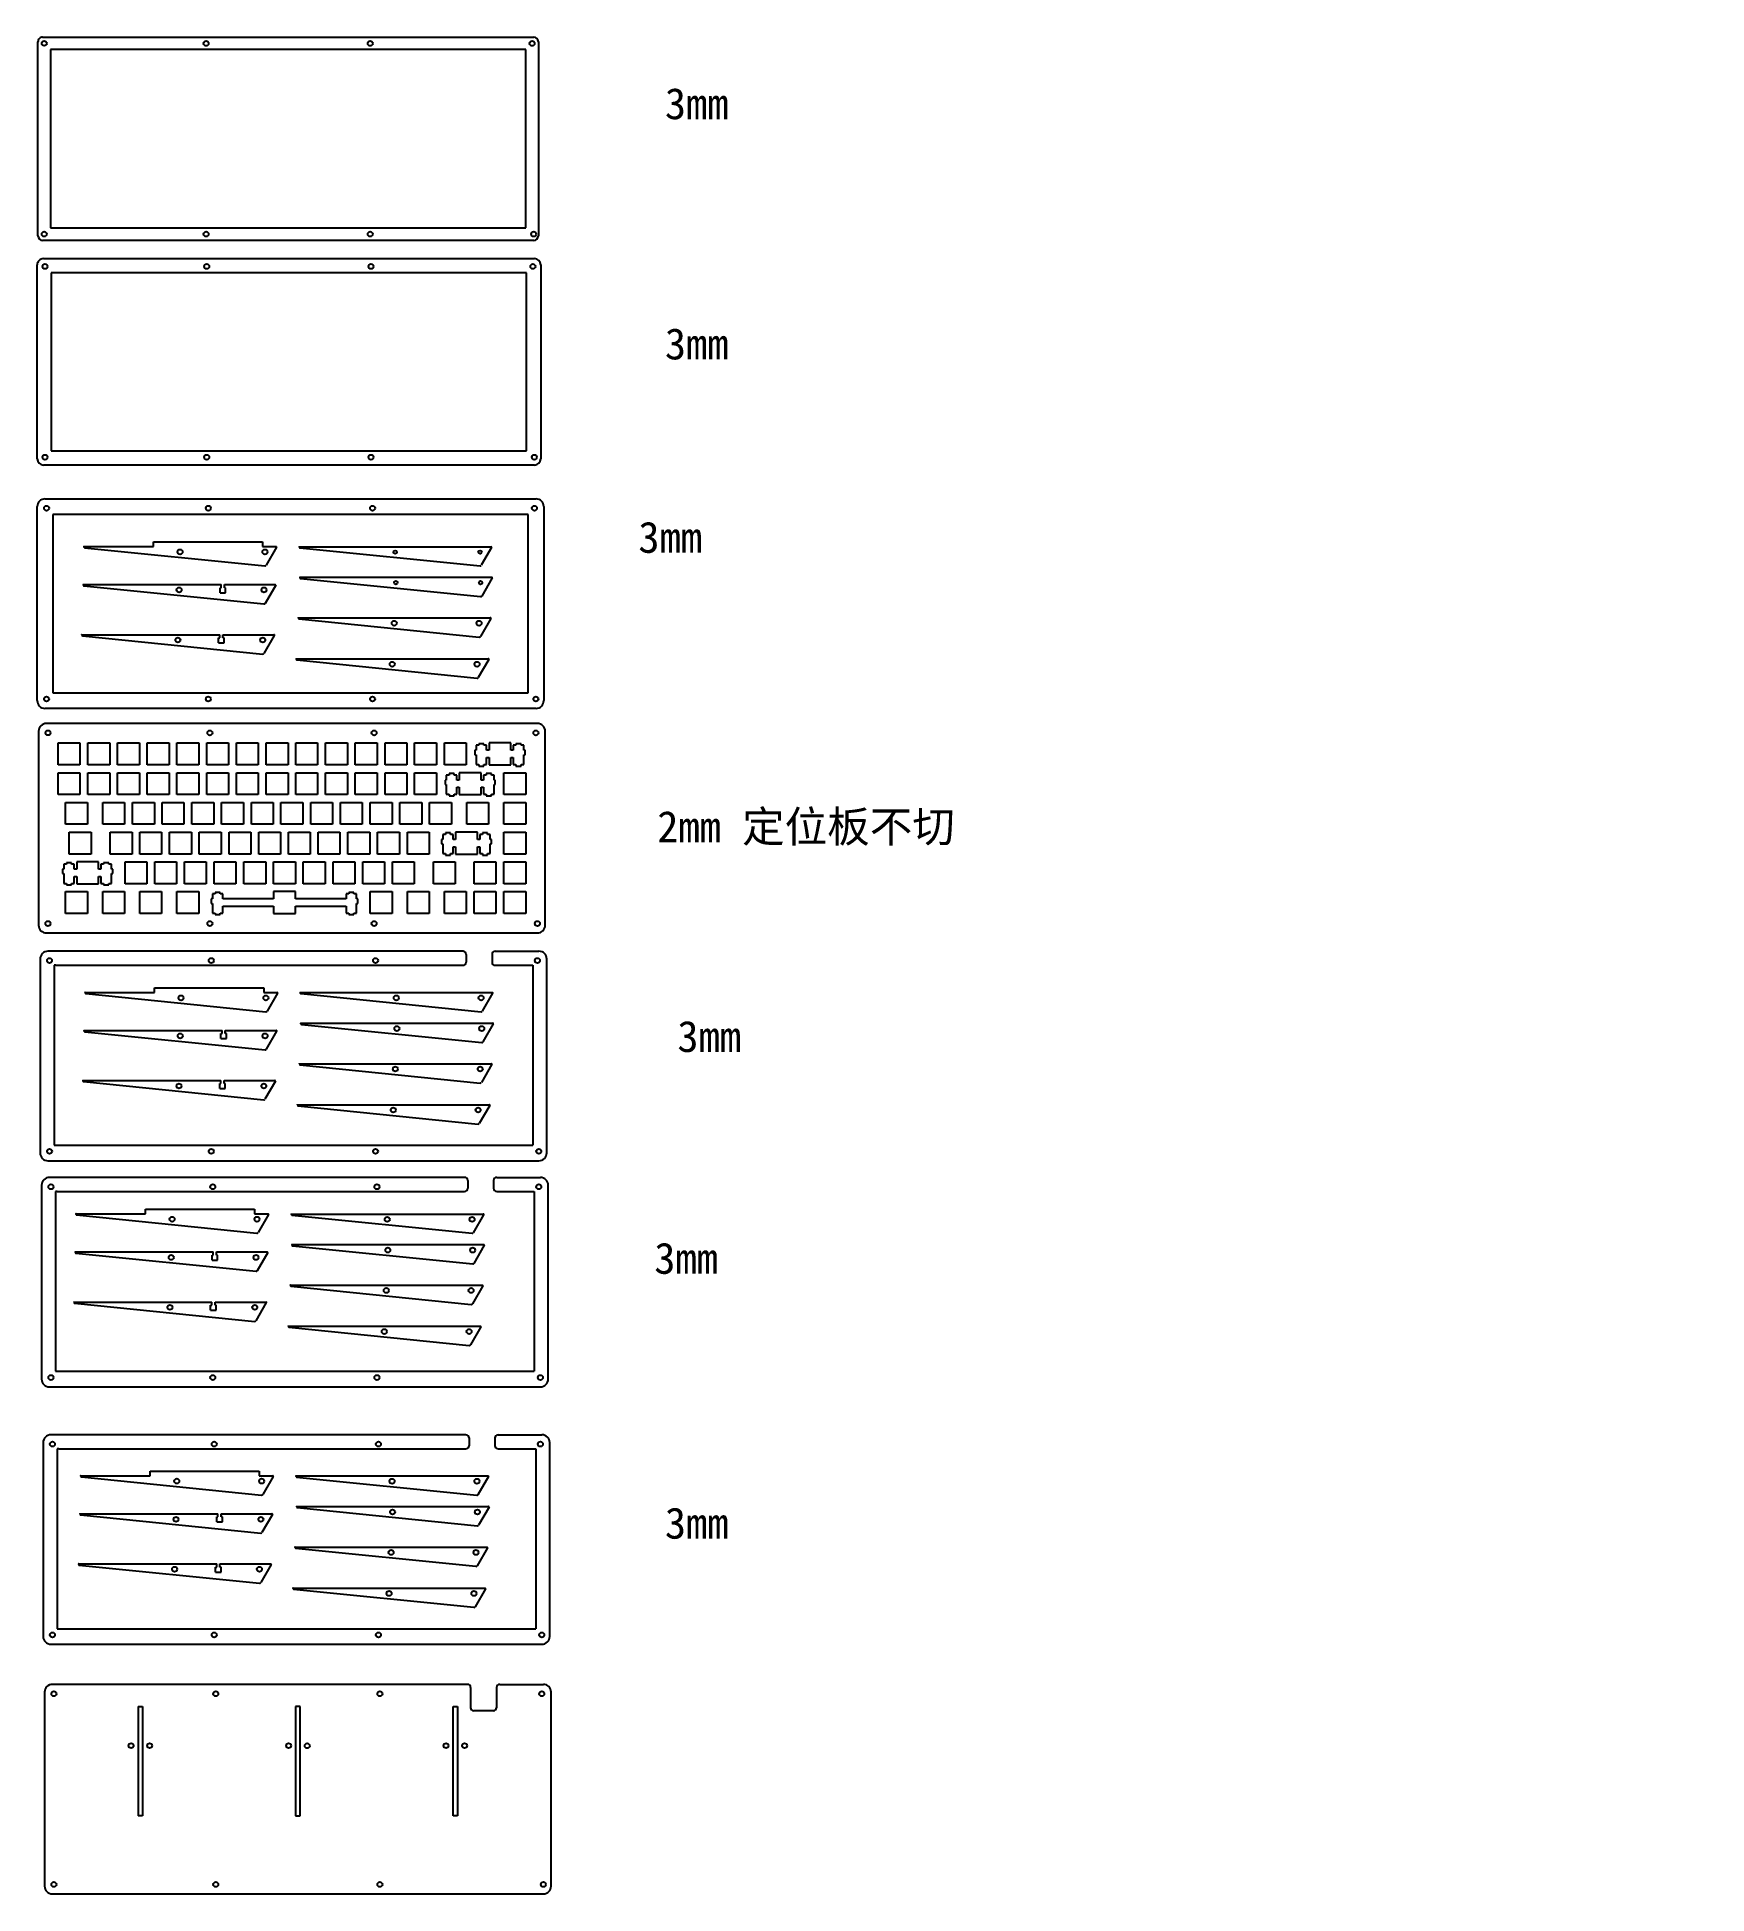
# Model space of a CAD drawing. Extents: x -401 to 1070, y -422 to 1263.
# Drawn here: x 0 to 1070, y 73 to 1263 of the extents above; entities that cross this region are included whole.
import ezdxf

# ---------------------------------------------------------------- set-up
doc = ezdxf.new("R2010")
doc.units = 0
doc.header["$MEASUREMENT"] = 0

msp = doc.modelspace()

# ---------------------------------------------------------------- texts
at = {"linetype": 'Continuous', "char_height": 20, "attachment_point": 1}
for s, insert in [('{\\fSimSun|b0|i0|c134|p2;3mm}', (402, 1230.4)), ('{\\fSimSun|b0|i0|c134|p2;3mm}', (402, 1076.4)), ('{\\fSimSun|b0|i0|c134|p2;3mm}', (385, 952.4)), ('{\\fSimSun|b0|i0|c134|p2;2mm 定位板不切}', (397.1, 766.9)), ('{\\fSimSun|b0|i0|c134|p2;3mm}', (410, 632.4)), ('{\\fSimSun|b0|i0|c134|p2;3mm}', (395.2, 490.2)), ('{\\fSimSun|b0|i0|c134|p2;3mm}', (402, 320.4))]:
    msp.add_mtext_dynamic_manual_height_columns(s, width=367.954, gutter_width=260, heights=[17.2], dxfattribs=dict(at, insert=insert))

# ---------------------------------------------------------------- linework, layer by layer
at = {"color": 0}
for p, q in [((3.1, 1263), (317.9, 1263)), ((0.1, 1135.7), (0.1, 1260)), ((8.1, 1255), (8.1, 1197.8)), ((312.9, 1255), (8.1, 1255)), ((312.9, 1140.7), (312.9, 1255)), ((320.9, 1260), (320.9, 1135.7)), ((8.1, 1197.8), (8.1, 1197.8)), ((8.1, 1197.8), (8.1, 1159.7)), ((8.1, 1159.7), (8.1, 1159.7)), ((8.1, 1159.7), (8.1, 1140.7)), ((317.9, 1132.7), (3.1, 1132.7)), ((8.1, 1140.7), (312.9, 1140.7)), ((8.6, 1112), (8.6, 1054.8)), ((313.4, 1112), (8.6, 1112)), ((313.4, 997.7), (313.4, 1112)), ((8.6, 1054.8), (8.6, 1054.8)), ((8.6, 1054.8), (8.6, 1016.7)), ((8.6, 1016.7), (8.6, 1016.7)), ((8.6, 1016.7), (8.6, 997.7)), ((8.6, 997.7), (313.4, 997.7)), ((9.6, 957), (9.6, 899.8)), ((314.4, 957), (9.6, 957)), ((314.4, 842.7), (314.4, 957)), ((9.6, 899.8), (9.6, 899.8)), ((9.6, 899.8), (9.6, 861.7)), ((9.6, 861.7), (9.6, 861.7)), ((9.6, 861.7), (9.6, 842.7)), ((9.6, 842.7), (314.4, 842.7)), ((13, 810.5), (27, 810.5)), ((13, 796.5), (13, 810.5)), ((27, 810.5), (27, 796.5)), ((32.1, 810.5), (46.1, 810.5)), ((32.1, 796.5), (32.1, 810.5)), ((46.1, 810.5), (46.1, 796.5)), ((51.1, 810.5), (65.1, 810.5)), ((51.1, 796.5), (51.1, 810.5)), ((65.1, 810.5), (65.1, 796.5)), ((70.2, 810.5), (84.2, 810.5)), ((70.2, 796.5), (70.2, 810.5)), ((84.2, 810.5), (84.2, 796.5)), ((89.2, 810.5), (103.2, 810.5)), ((89.2, 796.5), (89.2, 810.5)), ((103.2, 810.5), (103.2, 796.5)), ((108.3, 810.5), (122.3, 810.5)), ((108.3, 796.5), (108.3, 810.5)), ((122.3, 810.5), (122.3, 796.5)), ((127.3, 810.5), (141.3, 810.5)), ((127.3, 796.5), (127.3, 810.5)), ((141.3, 810.5), (141.3, 796.5)), ((146.4, 810.5), (160.4, 810.5)), ((146.4, 796.5), (146.4, 810.5)), ((160.4, 810.5), (160.4, 796.5)), ((165.4, 810.5), (179.4, 810.5)), ((165.4, 796.5), (165.4, 810.5)), ((179.4, 810.5), (179.4, 796.5)), ((184.5, 810.5), (198.5, 810.5)), ((184.5, 796.5), (184.5, 810.5)), ((198.5, 810.5), (198.5, 796.5)), ((203.5, 810.5), (217.5, 810.5)), ((203.5, 796.5), (203.5, 810.5)), ((217.5, 810.5), (217.5, 796.5)), ((222.6, 810.5), (236.6, 810.5)), ((222.6, 796.5), (222.6, 810.5)), ((236.6, 810.5), (236.6, 796.5)), ((241.6, 810.5), (255.6, 810.5)), ((241.6, 796.5), (241.6, 810.5)), ((255.6, 810.5), (255.6, 796.5)), ((260.7, 810.5), (274.7, 810.5)), ((260.7, 796.5), (260.7, 810.5)), ((274.7, 810.5), (274.7, 796.5)), ((286, 809.9), (282.7, 809.9)), ((282.7, 809.9), (282.7, 809)), ((286, 809), (286, 809.9)), ((289.3, 810.5), (289.3, 805.8)), ((303.3, 810.5), (289.3, 810.5)), ((303.3, 805.8), (303.3, 810.5)), ((309.8, 809.9), (306.5, 809.9)), ((306.5, 809.9), (306.5, 809)), ((309.8, 809), (309.8, 809.9)), ((281, 805.8), (280.2, 805.8)), ((280.2, 805.8), (280.2, 803)), ((280.2, 803), (281, 803)), ((282.7, 809), (281, 809)), ((281, 809), (281, 805.8)), ((281, 803), (281, 796.7)), ((287.7, 809), (286, 809)), ((287.7, 805.8), (287.7, 809)), ((289.3, 805.8), (287.7, 805.8)), ((287.7, 796.7), (287.7, 801.2)), ((287.7, 801.2), (289.3, 801.2)), ((289.3, 801.2), (289.3, 796.5)), ((304.8, 805.8), (303.3, 805.8)), ((303.3, 796.5), (303.3, 801.2)), ((303.3, 801.2), (304.8, 801.2)), ((306.5, 809), (304.8, 809)), ((304.8, 809), (304.8, 805.8)), ((304.8, 801.2), (304.8, 796.7)), ((311.5, 809), (309.8, 809)), ((311.5, 805.8), (311.5, 809)), ((312.4, 805.8), (311.5, 805.8)), ((311.5, 796.7), (311.5, 803)), ((311.5, 803), (312.4, 803)), ((312.4, 803), (312.4, 805.8)), ((27, 796.5), (13, 796.5)), ((13, 791.4), (27, 791.4)), ((13, 777.4), (13, 791.4)), ((27, 791.4), (27, 777.4)), ((46.1, 796.5), (32.1, 796.5)), ((32.1, 791.4), (46.1, 791.4)), ((32.1, 777.4), (32.1, 791.4)), ((46.1, 791.4), (46.1, 777.4)), ((65.1, 796.5), (51.1, 796.5)), ((51.1, 791.4), (65.1, 791.4)), ((51.1, 777.4), (51.1, 791.4)), ((65.1, 791.4), (65.1, 777.4)), ((84.2, 796.5), (70.2, 796.5)), ((70.2, 791.4), (84.2, 791.4)), ((70.2, 777.4), (70.2, 791.4)), ((84.2, 791.4), (84.2, 777.4)), ((103.2, 796.5), (89.2, 796.5)), ((89.2, 791.4), (103.2, 791.4)), ((89.2, 777.4), (89.2, 791.4)), ((103.2, 791.4), (103.2, 777.4)), ((122.3, 796.5), (108.3, 796.5)), ((108.3, 791.4), (122.3, 791.4)), ((108.3, 777.4), (108.3, 791.4)), ((122.3, 791.4), (122.3, 777.4)), ((141.3, 796.5), (127.3, 796.5)), ((127.3, 791.4), (141.3, 791.4)), ((127.3, 777.4), (127.3, 791.4)), ((141.3, 791.4), (141.3, 777.4)), ((160.4, 796.5), (146.4, 796.5)), ((146.4, 791.4), (160.4, 791.4)), ((146.4, 777.4), (146.4, 791.4)), ((160.4, 791.4), (160.4, 777.4)), ((179.4, 796.5), (165.4, 796.5)), ((165.4, 791.4), (179.4, 791.4)), ((165.4, 777.4), (165.4, 791.4)), ((179.4, 791.4), (179.4, 777.4)), ((198.5, 796.5), (184.5, 796.5)), ((184.5, 791.4), (198.5, 791.4)), ((184.5, 777.4), (184.5, 791.4)), ((198.5, 791.4), (198.5, 777.4)), ((217.5, 796.5), (203.5, 796.5)), ((203.5, 791.4), (217.5, 791.4)), ((203.5, 777.4), (203.5, 791.4)), ((217.5, 791.4), (217.5, 777.4)), ((236.6, 796.5), (222.6, 796.5)), ((222.6, 791.4), (236.6, 791.4)), ((222.6, 777.4), (222.6, 791.4)), ((236.6, 791.4), (236.6, 777.4)), ((255.6, 796.5), (241.6, 796.5)), ((241.6, 791.4), (255.6, 791.4)), ((241.6, 777.4), (241.6, 791.4)), ((255.6, 791.4), (255.6, 777.4)), ((274.7, 796.5), (260.7, 796.5)), ((261.9, 786.7), (261.1, 786.7)), ((261.1, 786.7), (261.1, 783.9)), ((263.7, 789.9), (261.9, 789.9)), ((261.9, 789.9), (261.9, 786.7)), ((267, 790.9), (263.7, 790.9)), ((263.7, 790.9), (263.7, 789.9)), ((267, 789.9), (267, 790.9)), ((268.7, 789.9), (267, 789.9)), ((268.7, 786.7), (268.7, 789.9)), ((270.2, 786.7), (268.7, 786.7)), ((270.2, 791.4), (270.2, 786.7)), ((284.2, 791.4), (270.2, 791.4)), ((281, 796.7), (282.7, 796.7)), ((282.7, 796.7), (282.7, 795.7)), ((282.7, 795.7), (286, 795.7)), ((284.2, 786.7), (284.2, 791.4)), ((285.7, 786.7), (284.2, 786.7)), ((287.5, 789.9), (285.7, 789.9)), ((285.7, 789.9), (285.7, 786.7)), ((286, 795.7), (286, 796.7)), ((286, 796.7), (287.7, 796.7)), ((290.8, 790.9), (287.5, 790.9)), ((287.5, 790.9), (287.5, 789.9)), ((289.3, 796.5), (303.3, 796.5)), ((290.8, 789.9), (290.8, 790.9)), ((292.5, 789.9), (290.8, 789.9)), ((292.5, 786.7), (292.5, 789.9)), ((293.3, 786.7), (292.5, 786.7)), ((293.3, 783.9), (293.3, 786.7)), ((298.8, 791.4), (312.8, 791.4)), ((298.8, 777.4), (298.8, 791.4)), ((304.8, 796.7), (306.5, 796.7)), ((306.5, 796.7), (306.5, 795.7)), ((306.5, 795.7), (309.8, 795.7)), ((309.8, 795.7), (309.8, 796.7)), ((309.8, 796.7), (311.5, 796.7)), ((312.8, 791.4), (312.8, 777.4)), ((27, 777.4), (13, 777.4)), ((46.1, 777.4), (32.1, 777.4)), ((65.1, 777.4), (51.1, 777.4)), ((84.2, 777.4), (70.2, 777.4)), ((103.2, 777.4), (89.2, 777.4)), ((122.3, 777.4), (108.3, 777.4)), ((141.3, 777.4), (127.3, 777.4)), ((160.4, 777.4), (146.4, 777.4)), ((179.4, 777.4), (165.4, 777.4)), ((198.5, 777.4), (184.5, 777.4)), ((217.5, 777.4), (203.5, 777.4)), ((236.6, 777.4), (222.6, 777.4)), ((255.6, 777.4), (241.6, 777.4)), ((261.1, 783.9), (261.9, 783.9)), ((261.9, 783.9), (261.9, 777.7)), ((261.9, 777.7), (263.7, 777.7)), ((263.7, 777.7), (263.7, 776.7)), ((263.7, 776.7), (267, 776.7)), ((267, 776.7), (267, 777.7)), ((267, 777.7), (268.7, 777.7)), ((268.7, 777.7), (268.7, 782.1)), ((268.7, 782.1), (270.2, 782.1)), ((270.2, 782.1), (270.2, 777.4)), ((270.2, 777.4), (284.2, 777.4)), ((284.2, 777.4), (284.2, 782.1)), ((284.2, 782.1), (285.7, 782.1)), ((285.7, 782.1), (285.7, 777.7)), ((285.7, 777.7), (287.5, 777.7)), ((287.5, 777.7), (287.5, 776.7)), ((287.5, 776.7), (290.8, 776.7)), ((290.8, 776.7), (290.8, 777.7)), ((290.8, 777.7), (292.5, 777.7)), ((292.5, 777.7), (292.5, 783.9)), ((292.5, 783.9), (293.3, 783.9)), ((312.8, 777.4), (298.8, 777.4)), ((17.8, 772.4), (31.8, 772.4)), ((17.8, 758.4), (17.8, 772.4)), ((31.8, 772.4), (31.8, 758.4)), ((41.6, 772.4), (55.6, 772.4)), ((41.6, 758.4), (41.6, 772.4)), ((55.6, 772.4), (55.6, 758.4)), ((60.7, 772.4), (74.7, 772.4)), ((60.7, 758.4), (60.7, 772.4)), ((74.7, 772.4), (74.7, 758.4)), ((79.7, 772.4), (93.7, 772.4)), ((79.7, 758.4), (79.7, 772.4)), ((93.7, 772.4), (93.7, 758.4)), ((98.8, 772.4), (112.8, 772.4)), ((98.8, 758.4), (98.8, 772.4)), ((112.8, 772.4), (112.8, 758.4)), ((117.8, 772.4), (131.8, 772.4)), ((117.8, 758.4), (117.8, 772.4)), ((131.8, 772.4), (131.8, 758.4)), ((136.9, 772.4), (150.9, 772.4)), ((136.9, 758.4), (136.9, 772.4)), ((150.9, 772.4), (150.9, 758.4)), ((155.9, 772.4), (169.9, 772.4)), ((155.9, 758.4), (155.9, 772.4)), ((169.9, 772.4), (169.9, 758.4)), ((175, 772.4), (189, 772.4)), ((175, 758.4), (175, 772.4)), ((189, 772.4), (189, 758.4)), ((194, 772.4), (208, 772.4)), ((194, 758.4), (194, 772.4)), ((208, 772.4), (208, 758.4)), ((213.1, 772.4), (227.1, 772.4)), ((213.1, 758.4), (213.1, 772.4)), ((227.1, 772.4), (227.1, 758.4)), ((232.1, 772.4), (246.1, 772.4)), ((232.1, 758.4), (232.1, 772.4)), ((246.1, 772.4), (246.1, 758.4)), ((251.2, 772.4), (265.2, 772.4)), ((251.2, 758.4), (251.2, 772.4)), ((265.2, 772.4), (265.2, 758.4)), ((275, 772.4), (289, 772.4)), ((275, 758.4), (275, 772.4)), ((289, 772.4), (289, 758.4)), ((298.8, 772.4), (312.8, 772.4)), ((298.8, 758.4), (298.8, 772.4)), ((312.8, 772.4), (312.8, 758.4)), ((31.8, 758.4), (17.8, 758.4)), ((20.2, 753.3), (34.2, 753.3)), ((20.2, 739.3), (20.2, 753.3)), ((34.2, 753.3), (34.2, 739.3)), ((55.6, 758.4), (41.6, 758.4)), ((46.4, 753.3), (60.4, 753.3)), ((46.4, 739.3), (46.4, 753.3)), ((60.4, 753.3), (60.4, 739.3)), ((74.7, 758.4), (60.7, 758.4)), ((65.4, 753.3), (79.4, 753.3)), ((65.4, 739.3), (65.4, 753.3)), ((79.4, 753.3), (79.4, 739.3)), ((93.7, 758.4), (79.7, 758.4)), ((84.5, 753.3), (98.5, 753.3)), ((84.5, 739.3), (84.5, 753.3)), ((98.5, 753.3), (98.5, 739.3)), ((112.8, 758.4), (98.8, 758.4)), ((103.5, 753.3), (117.5, 753.3)), ((103.5, 739.3), (103.5, 753.3)), ((117.5, 753.3), (117.5, 739.3)), ((131.8, 758.4), (117.8, 758.4)), ((122.6, 753.3), (136.6, 753.3)), ((122.6, 739.3), (122.6, 753.3)), ((136.6, 753.3), (136.6, 739.3)), ((150.9, 758.4), (136.9, 758.4)), ((141.6, 753.3), (155.6, 753.3)), ((141.6, 739.3), (141.6, 753.3)), ((155.6, 753.3), (155.6, 739.3)), ((169.9, 758.4), (155.9, 758.4)), ((160.7, 753.3), (174.7, 753.3)), ((160.7, 739.3), (160.7, 753.3)), ((174.7, 753.3), (174.7, 739.3)), ((189, 758.4), (175, 758.4)), ((179.7, 753.3), (193.7, 753.3)), ((179.7, 739.3), (179.7, 753.3)), ((193.7, 753.3), (193.7, 739.3)), ((208, 758.4), (194, 758.4)), ((198.8, 753.3), (212.8, 753.3)), ((198.8, 739.3), (198.8, 753.3)), ((212.8, 753.3), (212.8, 739.3)), ((227.1, 758.4), (213.1, 758.4)), ((217.8, 753.3), (231.8, 753.3)), ((217.8, 739.3), (217.8, 753.3)), ((231.8, 753.3), (231.8, 739.3)), ((246.1, 758.4), (232.1, 758.4)), ((236.9, 753.3), (250.9, 753.3)), ((236.9, 739.3), (236.9, 753.3)), ((250.9, 753.3), (250.9, 739.3)), ((265.2, 758.4), (251.2, 758.4)), ((261.3, 751.8), (259.6, 751.8)), ((259.6, 751.8), (259.6, 748.6)), ((264.6, 752.8), (261.3, 752.8)), ((261.3, 752.8), (261.3, 751.8)), ((264.6, 751.8), (264.6, 752.8)), ((266.3, 751.8), (264.6, 751.8)), ((266.3, 748.6), (266.3, 751.8)), ((267.8, 753.3), (267.8, 748.6)), ((281.8, 753.3), (267.8, 753.3)), ((289, 758.4), (275, 758.4)), ((281.8, 748.6), (281.8, 753.3)), ((285.1, 751.8), (283.4, 751.8)), ((283.4, 751.8), (283.4, 748.6)), ((288.4, 752.8), (285.1, 752.8)), ((285.1, 752.8), (285.1, 751.8)), ((288.4, 751.8), (288.4, 752.8)), ((290.1, 751.8), (288.4, 751.8)), ((290.1, 748.6), (290.1, 751.8)), ((312.8, 758.4), (298.8, 758.4)), ((298.8, 753.3), (312.8, 753.3)), ((298.8, 739.3), (298.8, 753.3)), ((312.8, 753.3), (312.8, 739.3)), ((34.2, 739.3), (20.2, 739.3)), ((60.4, 739.3), (46.4, 739.3)), ((79.4, 739.3), (65.4, 739.3)), ((98.5, 739.3), (84.5, 739.3)), ((117.5, 739.3), (103.5, 739.3)), ((136.6, 739.3), (122.6, 739.3)), ((155.6, 739.3), (141.6, 739.3)), ((174.7, 739.3), (160.7, 739.3)), ((193.7, 739.3), (179.7, 739.3)), ((212.8, 739.3), (198.8, 739.3)), ((231.8, 739.3), (217.8, 739.3)), ((250.9, 739.3), (236.9, 739.3)), ((259.6, 748.6), (258.7, 748.6)), ((258.7, 748.6), (258.7, 745.8)), ((258.7, 745.8), (259.6, 745.8)), ((259.6, 745.8), (259.6, 739.6)), ((259.6, 739.6), (261.3, 739.6)), ((261.3, 739.6), (261.3, 738.6)), ((261.3, 738.6), (264.6, 738.6)), ((264.6, 738.6), (264.6, 739.6)), ((264.6, 739.6), (266.3, 739.6)), ((267.8, 748.6), (266.3, 748.6)), ((266.3, 739.6), (266.3, 744)), ((266.3, 744), (267.8, 744)), ((267.8, 744), (267.8, 739.3)), ((267.8, 739.3), (281.8, 739.3)), ((283.4, 748.6), (281.8, 748.6)), ((281.8, 739.3), (281.8, 744)), ((281.8, 744), (283.4, 744)), ((283.4, 744), (283.4, 739.6)), ((283.4, 739.6), (285.1, 739.6)), ((285.1, 739.6), (285.1, 738.6)), ((285.1, 738.6), (288.4, 738.6)), ((288.4, 738.6), (288.4, 739.6)), ((288.4, 739.6), (290.1, 739.6)), ((290.9, 748.6), (290.1, 748.6)), ((290.1, 739.6), (290.1, 745.8)), ((290.1, 745.8), (290.9, 745.8)), ((290.9, 745.8), (290.9, 748.6)), ((312.8, 739.3), (298.8, 739.3)), ((16.7, 729.6), (15.9, 729.6)), ((15.9, 729.6), (15.9, 726.8)), ((15.9, 726.8), (16.7, 726.8)), ((18.4, 732.8), (16.7, 732.8)), ((16.7, 732.8), (16.7, 729.6)), ((16.7, 726.8), (16.7, 720.5)), ((21.7, 733.7), (18.4, 733.7)), ((18.4, 733.7), (18.4, 732.8)), ((21.7, 732.8), (21.7, 733.7)), ((23.4, 732.8), (21.7, 732.8)), ((23.4, 729.6), (23.4, 732.8)), ((25, 729.6), (23.4, 729.6)), ((25, 734.3), (25, 729.6)), ((38.9, 734.3), (25, 734.3)), ((38.9, 729.6), (38.9, 734.3)), ((40.5, 729.6), (38.9, 729.6)), ((42.2, 732.8), (40.5, 732.8)), ((40.5, 732.8), (40.5, 729.6)), ((45.5, 733.7), (42.2, 733.7)), ((42.2, 733.7), (42.2, 732.8)), ((45.5, 732.8), (45.5, 733.7)), ((47.2, 732.8), (45.5, 732.8)), ((47.2, 729.6), (47.2, 732.8)), ((48, 729.6), (47.2, 729.6)), ((47.2, 720.5), (47.2, 726.8)), ((47.2, 726.8), (48, 726.8)), ((48, 726.8), (48, 729.6)), ((55.9, 734.3), (69.9, 734.3)), ((55.9, 720.3), (55.9, 734.3)), ((69.9, 734.3), (69.9, 720.3)), ((75, 734.3), (88.9, 734.3)), ((75, 720.3), (75, 734.3)), ((88.9, 734.3), (88.9, 720.3)), ((94, 734.3), (108, 734.3)), ((94, 720.3), (94, 734.3)), ((108, 734.3), (108, 720.3)), ((113.1, 734.3), (127, 734.3)), ((113.1, 720.3), (113.1, 734.3)), ((127, 734.3), (127, 720.3)), ((132.1, 734.3), (146.1, 734.3)), ((132.1, 720.3), (132.1, 734.3)), ((146.1, 734.3), (146.1, 720.3)), ((151.2, 734.3), (165.1, 734.3)), ((151.2, 720.3), (151.2, 734.3)), ((165.1, 734.3), (165.1, 720.3)), ((170.2, 734.3), (184.2, 734.3)), ((170.2, 720.3), (170.2, 734.3)), ((184.2, 734.3), (184.2, 720.3)), ((189.3, 734.3), (203.2, 734.3)), ((189.3, 720.3), (189.3, 734.3)), ((203.2, 734.3), (203.2, 720.3)), ((208.3, 734.3), (222.3, 734.3)), ((208.3, 720.3), (208.3, 734.3)), ((222.3, 734.3), (222.3, 720.3)), ((227.4, 734.3), (241.3, 734.3)), ((227.4, 720.3), (227.4, 734.3)), ((241.3, 734.3), (241.3, 720.3)), ((253.6, 734.3), (267.5, 734.3)), ((253.6, 720.3), (253.6, 734.3)), ((267.5, 734.3), (267.5, 720.3)), ((279.7, 734.3), (293.7, 734.3)), ((279.7, 720.3), (279.7, 734.3)), ((293.7, 734.3), (293.7, 720.3)), ((298.8, 734.3), (312.8, 734.3)), ((298.8, 720.3), (298.8, 734.3)), ((312.8, 734.3), (312.8, 720.3)), ((16.7, 720.5), (18.4, 720.5)), ((17.8, 715.2), (31.8, 715.2)), ((17.8, 701.2), (17.8, 715.2)), ((18.4, 720.5), (18.4, 719.5)), ((18.4, 719.5), (21.7, 719.5)), ((21.7, 719.5), (21.7, 720.5)), ((21.7, 720.5), (23.4, 720.5)), ((23.4, 720.5), (23.4, 725)), ((23.4, 725), (25, 725)), ((25, 725), (25, 720.3)), ((25, 720.3), (38.9, 720.3)), ((31.8, 715.2), (31.8, 701.2)), ((38.9, 720.3), (38.9, 725)), ((38.9, 725), (40.5, 725)), ((40.5, 725), (40.5, 720.5)), ((40.5, 720.5), (42.2, 720.5)), ((41.6, 715.2), (55.6, 715.2)), ((41.6, 701.2), (41.6, 715.2)), ((42.2, 720.5), (42.2, 719.5)), ((42.2, 719.5), (45.5, 719.5)), ((45.5, 719.5), (45.5, 720.5)), ((45.5, 720.5), (47.2, 720.5)), ((55.6, 715.2), (55.6, 701.2)), ((69.9, 720.3), (55.9, 720.3)), ((65.4, 715.2), (79.4, 715.2)), ((65.4, 701.2), (65.4, 715.2)), ((88.9, 720.3), (75, 720.3)), ((79.4, 715.2), (79.4, 701.2)), ((89.2, 715.2), (103.2, 715.2)), ((89.2, 701.2), (89.2, 715.2)), ((108, 720.3), (94, 720.3)), ((103.2, 715.2), (103.2, 701.2)), ((127, 720.3), (113.1, 720.3)), ((116.9, 714.7), (113.6, 714.7)), ((113.6, 714.7), (113.6, 713.7)), ((116.9, 713.7), (116.9, 714.7)), ((146.1, 720.3), (132.1, 720.3)), ((165.1, 720.3), (151.2, 720.3)), ((151.2, 715.2), (151.2, 710.5)), ((165.1, 715.2), (151.2, 715.2)), ((165.1, 710.5), (165.1, 715.2)), ((184.2, 720.3), (170.2, 720.3)), ((203.2, 720.3), (189.3, 720.3)), ((202.7, 714.7), (199.4, 714.7)), ((199.4, 714.7), (199.4, 713.7)), ((202.7, 713.7), (202.7, 714.7)), ((222.3, 720.3), (208.3, 720.3)), ((213.1, 715.2), (227.1, 715.2)), ((213.1, 701.2), (213.1, 715.2)), ((227.1, 715.2), (227.1, 701.2)), ((241.3, 720.3), (227.4, 720.3)), ((236.9, 715.2), (250.9, 715.2)), ((236.9, 701.2), (236.9, 715.2)), ((250.9, 715.2), (250.9, 701.2)), ((267.5, 720.3), (253.6, 720.3)), ((260.7, 715.2), (274.7, 715.2)), ((260.7, 701.2), (260.7, 715.2)), ((274.7, 715.2), (274.7, 701.2)), ((293.7, 720.3), (279.7, 720.3)), ((279.7, 715.2), (293.7, 715.2)), ((279.7, 701.2), (279.7, 715.2)), ((293.7, 715.2), (293.7, 701.2)), ((312.8, 720.3), (298.8, 720.3)), ((298.8, 715.2), (312.8, 715.2)), ((298.8, 701.2), (298.8, 715.2)), ((312.8, 715.2), (312.8, 701.2)), ((111.9, 710.5), (111.1, 710.5)), ((111.1, 710.5), (111.1, 707.7)), ((111.1, 707.7), (111.9, 707.7)), ((113.6, 713.7), (111.9, 713.7)), ((111.9, 713.7), (111.9, 710.5)), ((111.9, 707.7), (111.9, 701.5)), ((118.7, 713.7), (116.9, 713.7)), ((118.7, 710.5), (118.7, 713.7)), ((151.2, 710.5), (118.7, 710.5)), ((118.7, 701.5), (118.7, 705.9)), ((118.7, 705.9), (151.2, 705.9)), ((151.2, 705.9), (151.2, 701.2)), ((197.6, 710.5), (165.1, 710.5)), ((165.1, 701.2), (165.1, 705.9)), ((165.1, 705.9), (197.6, 705.9)), ((199.4, 713.7), (197.6, 713.7)), ((197.6, 713.7), (197.6, 710.5)), ((197.6, 705.9), (197.6, 701.5)), ((204.4, 713.7), (202.7, 713.7)), ((204.4, 710.5), (204.4, 713.7)), ((205.2, 710.5), (204.4, 710.5)), ((204.4, 701.5), (204.4, 707.7)), ((204.4, 707.7), (205.2, 707.7)), ((205.2, 707.7), (205.2, 710.5)), ((31.8, 701.2), (17.8, 701.2)), ((55.6, 701.2), (41.6, 701.2)), ((79.4, 701.2), (65.4, 701.2)), ((103.2, 701.2), (89.2, 701.2)), ((111.9, 701.5), (113.6, 701.5)), ((113.6, 701.5), (113.6, 700.5)), ((113.6, 700.5), (116.9, 700.5)), ((116.9, 700.5), (116.9, 701.5)), ((116.9, 701.5), (118.7, 701.5)), ((151.2, 701.2), (165.1, 701.2)), ((197.6, 701.5), (199.4, 701.5)), ((199.4, 701.5), (199.4, 700.5)), ((199.4, 700.5), (202.7, 700.5)), ((202.7, 700.5), (202.7, 701.5)), ((202.7, 701.5), (204.4, 701.5)), ((227.1, 701.2), (213.1, 701.2)), ((250.9, 701.2), (236.9, 701.2)), ((274.7, 701.2), (260.7, 701.2)), ((293.7, 701.2), (279.7, 701.2)), ((312.8, 701.2), (298.8, 701.2))]:
    msp.add_line(p, q, dxfattribs=at)
at = {"linetype": 'Continuous'}
for p, q in [((3.6, 1121), (318.4, 1121)), ((-0.4, 992.7), (-0.4, 1117)), ((322.4, 1117), (322.4, 992.7)), ((318.4, 988.7), (3.6, 988.7)), ((4.6, 967), (319.4, 967)), ((-0.4, 837.7), (-0.4, 962)), ((324.4, 962), (324.4, 837.7)), ((319.4, 832.7), (4.6, 832.7)), ((320.3, 823), (5.5, 823)), ((0.5, 818), (0.5, 693.7)), ((325.3, 693.7), (325.3, 818)), ((5.5, 688.7), (320.3, 688.7)), ((1.5, 672), (1.5, 547.7)), ((272.6, 677), (6.5, 677)), ((11.5, 668), (10.5, 668)), ((10.5, 668), (10.5, 667)), ((11.5, 668), (272.6, 668)), ((274.6, 675), (274.6, 670)), ((291.2, 675), (291.2, 670)), ((293.2, 677), (321.3, 677)), ((293.2, 668), (317.3, 668)), ((326.3, 547.7), (326.3, 672)), ((10.5, 552.7), (11.5, 552.7)), ((316.3, 552.7), (317.3, 552.7)), ((6.5, 542.7), (321.3, 542.7)), ((2.4, 527), (2.4, 402.7)), ((273.6, 532), (7.4, 532)), ((275.6, 530), (275.6, 525)), ((292.2, 530), (292.2, 525)), ((294.2, 532), (322.2, 532)), ((327.2, 402.7), (327.2, 527)), ((12.4, 523), (11.4, 523)), ((11.4, 523), (11.4, 522)), ((12.4, 523), (273.6, 523)), ((294.2, 523), (318.2, 523)), ((11.4, 407.7), (12.4, 407.7)), ((317.2, 407.7), (318.2, 407.7)), ((7.4, 397.7), (322.2, 397.7)), ((3.4, 362), (3.4, 237.7)), ((274.5, 367), (8.4, 367)), ((13.4, 358), (12.4, 358)), ((12.4, 358), (12.4, 357)), ((13.4, 358), (274.5, 358)), ((276.5, 365), (276.5, 360)), ((293.1, 365), (293.1, 360)), ((295.1, 367), (323.2, 367)), ((295.1, 358), (319.2, 358)), ((328.2, 237.7), (328.2, 362)), ((12.4, 242.7), (13.4, 242.7)), ((318.2, 242.7), (319.2, 242.7)), ((8.4, 232.7), (323.2, 232.7)), ((275.5, 207), (9.3, 207)), ((277.5, 205), (277.5, 200)), ((294.1, 205), (294.1, 200)), ((296.1, 207), (324.1, 207)), ((4.3, 202), (4.3, 77.7)), ((64.3, 192.7), (64.3, 122.7)), ((64.3, 192.7), (67.2, 192.7)), ((67.2, 192.7), (67.2, 122.7)), ((165.3, 192.7), (165.3, 122.7)), ((168.2, 192.7), (165.3, 192.7)), ((168.2, 122.7), (168.2, 192.7)), ((266.2, 122.7), (266.2, 192.7)), ((266.2, 192.7), (269.1, 192.7)), ((269.1, 192.7), (269.1, 122.7)), ((277.5, 200), (277.5, 192)), ((294.1, 200), (294.1, 192)), ((329.1, 77.7), (329.1, 202)), ((292.1, 190), (279.5, 190)), ((67.2, 122.7), (64.3, 122.7)), ((165.3, 122.7), (168.2, 122.7)), ((269.1, 122.7), (266.2, 122.7)), ((9.3, 72.7), (324.1, 72.7))]:
    msp.add_line(p, q, dxfattribs=at)
for p, q in [((29.5, 936.2), (29.7, 935.9)), ((29.6, 936.4), (74.1, 936.4)), ((30, 935.7), (145.6, 924.1)), ((74.1, 936.4), (74.1, 939.4)), ((74.1, 939.4), (144.1, 939.4)), ((144.1, 939.4), (144.1, 936.4)), ((144.1, 936.4), (152.7, 936.4)), ((153, 936), (146.3, 924.4)), ((167.5, 936.2), (167.7, 935.8)), ((167.6, 936.3), (290.7, 936.3)), ((168, 935.6), (283.5, 924)), ((290.9, 935.9), (284.3, 924.4)), ((168, 916.7), (291.1, 916.7)), ((29, 911.8), (29.2, 911.5)), ((29.1, 912), (117.6, 912)), ((29.5, 911.3), (145, 899.6)), ((116.8, 906.8), (116.8, 910)), ((116.8, 910), (117.6, 910)), ((116.8, 906.8), (120.4, 906.8)), ((117.6, 910), (117.6, 912)), ((119.6, 912), (152.2, 912)), ((119.6, 910), (119.6, 912)), ((120.4, 910), (119.6, 910)), ((120.4, 906.8), (120.4, 910)), ((152.5, 911.6), (145.8, 900)), ((167.9, 916.5), (168.1, 916.2)), ((168.4, 916), (283.9, 904.3)), ((291.3, 916.3), (284.7, 904.7)), ((166.9, 890.6), (167.1, 890.2)), ((167, 890.8), (290.1, 890.8)), ((167.4, 890), (282.9, 878.4)), ((290.4, 890.3), (283.7, 878.8)), ((28.1, 879.7), (28.3, 879.4)), ((28.2, 879.9), (116.7, 879.9)), ((28.6, 879.2), (144.2, 867.5)), ((115.9, 874.7), (115.9, 877.9)), ((115.9, 877.9), (116.7, 877.9)), ((115.9, 874.7), (119.5, 874.7)), ((116.7, 877.9), (116.7, 879.9)), ((118.7, 879.9), (151.4, 879.9)), ((118.7, 877.9), (118.7, 879.9)), ((119.5, 877.9), (118.7, 877.9)), ((119.5, 874.7), (119.5, 877.9)), ((151.6, 879.5), (144.9, 867.9)), ((165.6, 864.3), (165.8, 863.9)), ((165.7, 864.5), (288.8, 864.5)), ((166.1, 863.7), (281.6, 852.1)), ((289.1, 864), (282.4, 852.5)), ((10.5, 667), (10.5, 552.7)), ((317.3, 668), (317.3, 552.7)), ((30.2, 650.4), (30.4, 650.1)), ((30.3, 650.6), (74.8, 650.6)), ((30.7, 649.9), (146.2, 638.2)), ((74.8, 650.6), (74.8, 653.6)), ((74.8, 653.6), (144.8, 653.6)), ((144.8, 653.6), (144.8, 650.6)), ((144.8, 650.6), (153.4, 650.6)), ((153.6, 650.1), (147, 638.6)), ((168.1, 650.3), (168.3, 650)), ((168.2, 650.5), (291.4, 650.5)), ((168.6, 649.8), (284.2, 638.1)), ((291.6, 650.1), (284.9, 638.5)), ((29.6, 626), (29.8, 625.6)), ((29.7, 626.2), (118.2, 626.2)), ((30.1, 625.4), (145.7, 613.8)), ((117.4, 621), (117.4, 624.2)), ((117.4, 624.2), (118.2, 624.2)), ((117.4, 621), (121, 621)), ((118.2, 624.2), (118.2, 626.2)), ((120.2, 626.2), (152.9, 626.2)), ((120.2, 624.2), (120.2, 626.2)), ((121, 624.2), (120.2, 624.2)), ((121, 621), (121, 624.2)), ((153.1, 625.7), (146.4, 614.2)), ((168.5, 630.7), (168.7, 630.3)), ((168.6, 630.9), (291.7, 630.9)), ((169, 630.1), (284.6, 618.5)), ((292, 630.4), (285.3, 618.9)), ((167.5, 604.7), (167.7, 604.4)), ((167.6, 604.9), (290.8, 604.9)), ((168, 604.2), (283.6, 592.5)), ((291, 604.5), (284.4, 592.9)), ((28.8, 593.9), (29, 593.5)), ((28.9, 594.1), (117.4, 594.1)), ((29.3, 593.4), (144.9, 581.7)), ((116.6, 588.9), (116.6, 592.1)), ((116.6, 592.1), (117.4, 592.1)), ((116.6, 588.9), (120.2, 588.9)), ((117.4, 592.1), (117.4, 594.1)), ((119.4, 594.1), (152, 594.1)), ((119.4, 592.1), (119.4, 594.1)), ((120.2, 592.1), (119.4, 592.1)), ((120.2, 588.9), (120.2, 592.1)), ((152.3, 593.6), (145.6, 582.1)), ((166.2, 578.4), (166.4, 578.1)), ((166.3, 578.6), (289.5, 578.6)), ((166.7, 577.9), (282.3, 566.2)), ((289.7, 578.2), (283, 566.6)), ((11.5, 552.7), (316.3, 552.7)), ((11.4, 522), (11.4, 407.7)), ((318.2, 523), (318.2, 407.7)), ((24.4, 508.4), (24.6, 508.1)), ((24.5, 508.6), (69, 508.6)), ((24.9, 507.9), (140.5, 496.2)), ((69, 508.6), (69, 511.6)), ((69, 511.6), (139, 511.6)), ((139, 511.6), (139, 508.6)), ((139, 508.6), (147.6, 508.6)), ((147.9, 508.2), (141.2, 496.6)), ((162.4, 508.4), (162.6, 508)), ((162.5, 508.5), (285.6, 508.5)), ((162.9, 507.8), (278.4, 496.2)), ((285.8, 508.1), (279.2, 496.5)), ((162.8, 488.7), (163, 488.4)), ((162.9, 488.9), (286, 488.9)), ((163.3, 488.2), (278.8, 476.5)), ((286.2, 488.5), (279.6, 476.9)), ((23.9, 484), (24.1, 483.7)), ((24, 484.2), (112.5, 484.2)), ((24.4, 483.5), (139.9, 471.8)), ((111.7, 479), (111.7, 482.2)), ((111.7, 482.2), (112.5, 482.2)), ((111.7, 479), (115.3, 479)), ((112.5, 482.2), (112.5, 484.2)), ((114.5, 484.2), (147.1, 484.2)), ((114.5, 482.2), (114.5, 484.2)), ((115.3, 482.2), (114.5, 482.2)), ((115.3, 479), (115.3, 482.2)), ((147.4, 483.8), (140.7, 472.2)), ((161.8, 462.8), (162, 462.4)), ((161.9, 462.9), (285, 462.9)), ((162.3, 462.2), (277.8, 450.6)), ((285.3, 462.5), (278.6, 450.9)), ((23, 451.9), (23.2, 451.6)), ((23.1, 452.1), (111.6, 452.1)), ((23.5, 451.4), (139.1, 439.7)), ((110.8, 446.9), (110.8, 450.1)), ((110.8, 450.1), (111.6, 450.1)), ((110.8, 446.9), (114.4, 446.9)), ((111.6, 450.1), (111.6, 452.1)), ((113.6, 452.1), (146.3, 452.1)), ((113.6, 450.1), (113.6, 452.1)), ((114.4, 450.1), (113.6, 450.1)), ((114.4, 446.9), (114.4, 450.1)), ((146.5, 451.7), (139.8, 440.1)), ((160.5, 436.5), (160.7, 436.1)), ((160.6, 436.6), (283.7, 436.6)), ((161, 435.9), (276.5, 424.3)), ((284, 436.2), (277.3, 424.6)), ((12.4, 407.7), (317.2, 407.7)), ((319.2, 358), (319.2, 242.7)), ((12.4, 357), (12.4, 242.7)), ((27.4, 340.5), (27.6, 340.2)), ((27.5, 340.7), (72, 340.7)), ((27.9, 340), (143.5, 328.3)), ((72, 340.7), (72, 343.7)), ((72, 343.7), (142, 343.7)), ((142, 343.7), (142, 340.7)), ((142, 340.7), (150.7, 340.7)), ((150.9, 340.3), (144.2, 328.7)), ((165.4, 340.5), (165.6, 340.1)), ((165.5, 340.6), (288.6, 340.6)), ((165.9, 339.9), (281.5, 328.3)), ((288.9, 340.2), (282.2, 328.6)), ((26.9, 316.1), (27.1, 315.8)), ((27, 316.3), (115.5, 316.3)), ((27.4, 315.6), (143, 303.9)), ((114.7, 311.1), (114.7, 314.3)), ((114.7, 314.3), (115.5, 314.3)), ((114.7, 311.1), (118.3, 311.1)), ((115.5, 314.3), (115.5, 316.3)), ((117.5, 316.3), (150.1, 316.3)), ((117.5, 314.3), (117.5, 316.3)), ((118.3, 314.3), (117.5, 314.3)), ((118.3, 311.1), (118.3, 314.3)), ((150.4, 315.9), (143.7, 304.3)), ((165.8, 320.8), (166, 320.5)), ((165.9, 321), (289, 321)), ((166.3, 320.3), (281.8, 308.6)), ((289.3, 320.6), (282.6, 309)), ((164.8, 294.9), (165, 294.5)), ((164.9, 295), (288, 295)), ((165.3, 294.3), (280.9, 282.7)), ((288.3, 294.6), (281.6, 283)), ((26.1, 284), (26.3, 283.7)), ((26.2, 284.2), (114.7, 284.2)), ((26.6, 283.5), (142.1, 271.8)), ((113.9, 279), (113.9, 282.2)), ((113.9, 282.2), (114.7, 282.2)), ((113.9, 279), (117.5, 279)), ((114.7, 282.2), (114.7, 284.2)), ((116.7, 284.2), (149.3, 284.2)), ((116.7, 282.2), (116.7, 284.2)), ((117.5, 282.2), (116.7, 282.2)), ((117.5, 279), (117.5, 282.2)), ((149.5, 283.8), (142.9, 272.2)), ((163.5, 268.6), (163.7, 268.2)), ((163.6, 268.7), (286.7, 268.7)), ((164, 268), (279.6, 256.4)), ((287, 268.3), (280.3, 256.7)), ((13.4, 242.7), (318.2, 242.7))]:
    msp.add_line(p, q)
for centre, radius in [((4.1, 1259), 1.59), ((107.9, 1259), 1.6), ((213.1, 1259), 1.6), ((316.9, 1259), 1.6), ((4.1, 1136.7), 1.6), ((107.9, 1136.7), 1.6), ((213.1, 1136.7), 1.6), ((317.9, 1136.7), 1.6), ((4.6, 1116), 1.59), ((108.3, 1116), 1.6), ((213.6, 1116), 1.6), ((317.4, 1116), 1.6), ((4.6, 993.7), 1.6), ((108.3, 993.7), 1.6), ((213.6, 993.7), 1.6), ((318.3, 993.7), 1.6), ((5.6, 961), 1.59), ((109.3, 961), 1.6), ((214.6, 961), 1.6), ((318.4, 961), 1.6), ((5.6, 838.7), 1.6), ((109.3, 838.7), 1.6), ((214.6, 838.7), 1.6), ((319.3, 838.7), 1.6), ((6.5, 817), 1.59), ((110.3, 817), 1.6), ((110.3, 817), 1.6), ((215.6, 817), 1.6), ((319.3, 817), 1.6), ((6.5, 694.7), 1.6), ((110.3, 694.7), 1.6), ((215.6, 694.7), 1.6), ((320.3, 694.7), 1.6), ((7.5, 671), 1.59), ((111.2, 671), 1.6), ((111.2, 671), 1.6), ((216.5, 671), 1.6), ((320.3, 671), 1.6), ((7.5, 548.7), 1.6), ((111.2, 548.7), 1.6), ((216.5, 548.7), 1.6), ((321.2, 548.7), 1.6), ((8.4, 526), 1.59), ((112.2, 526), 1.6), ((112.2, 526), 1.6), ((217.4, 526), 1.6), ((321.2, 526), 1.6), ((8.4, 403.7), 1.6), ((112.2, 403.7), 1.6), ((217.4, 403.7), 1.6), ((322.2, 403.7), 1.6), ((9.4, 361), 1.59), ((113.1, 361), 1.6), ((113.1, 361), 1.6), ((218.4, 361), 1.6), ((322.2, 361), 1.6), ((9.4, 238.7), 1.6), ((113.1, 238.7), 1.6), ((218.4, 238.7), 1.6), ((323.1, 238.7), 1.6), ((10.3, 201), 1.59), ((114.1, 201), 1.6), ((114.1, 201), 1.6), ((219.3, 201), 1.6), ((323.1, 201), 1.6), ((59.8, 167.7), 1.6), ((71.7, 167.7), 1.6), ((160.8, 167.7), 1.6), ((172.7, 167.6), 1.6), ((261.7, 167.7), 1.6), ((273.6, 167.7), 1.6), ((10.3, 78.7), 1.6), ((114.1, 78.7), 1.6), ((219.3, 78.7), 1.6), ((324.1, 78.7), 1.6)]:
    msp.add_circle(centre, radius, dxfattribs=at)
for centre, radius in [((91.2, 933), 1.6), ((145.6, 933), 1.6), ((229.1, 932.9), 1.1), ((283.5, 932.9), 1.1), ((90.6, 908.6), 1.6), ((145, 908.6), 1.6), ((229.5, 913.3), 1.1), ((283.9, 913.3), 1.1), ((228.5, 887.3), 1.6), ((282.9, 887.3), 1.6), ((89.8, 876.5), 1.6), ((144.2, 876.5), 1.6), ((227.2, 861), 1.6), ((281.6, 861), 1.6), ((91.8, 647.1), 1.6), ((146.2, 647.1), 1.6), ((229.8, 647.1), 1.6), ((284.2, 647.1), 1.6), ((91.3, 622.7), 1.6), ((145.7, 622.7), 1.6), ((230.2, 627.4), 1.6), ((284.6, 627.4), 1.6), ((229.2, 601.5), 1.6), ((283.6, 601.5), 1.6), ((90.5, 590.6), 1.6), ((144.9, 590.6), 1.6), ((227.9, 575.2), 1.6), ((282.3, 575.2), 1.6), ((86.1, 505.2), 1.6), ((140.5, 505.2), 1.6), ((224, 505.1), 1.6), ((278.4, 505.1), 1.6), ((85.5, 480.7), 1.6), ((139.9, 480.7), 1.6), ((224.4, 485.4), 1.6), ((278.8, 485.4), 1.6), ((223.4, 459.5), 1.6), ((277.8, 459.5), 1.6), ((84.7, 448.7), 1.6), ((139.1, 448.7), 1.6), ((222.1, 433.2), 1.6), ((276.5, 433.2), 1.6), ((89.1, 337.3), 1.6), ((143.5, 337.3), 1.6), ((227.1, 337.2), 1.6), ((281.5, 337.2), 1.6), ((88.6, 312.8), 1.6), ((143, 312.8), 1.6), ((227.4, 317.5), 1.6), ((281.8, 317.5), 1.6), ((226.5, 291.6), 1.6), ((280.9, 291.6), 1.6), ((87.7, 280.8), 1.6), ((142.1, 280.8), 1.6), ((225.2, 265.3), 1.6), ((279.6, 265.3), 1.6)]:
    msp.add_circle(centre, radius)
for centre, radius, start, end in [((3.1, 1260), 3, 90.0001, 180.0001), ((317.9, 1260), 3, 0, 90), ((3.1, 1135.7), 3, 180, 270), ((317.9, 1135.7), 3, 270.026, 0), ((3.6, 1117), 4, 90, 180.0002), ((318.4, 1117), 4, 0, 90), ((3.6, 992.7), 4, 180, 270), ((318.4, 992.7), 4, 270.0195, 0), ((4.6, 962), 5, 90, 180.0002), ((319.4, 962), 5, 0, 90), ((4.6, 837.7), 5, 180, 270), ((319.4, 837.7), 5, 270.0195, 0), ((5.5, 818), 5, 90, 180.0002), ((320.3, 818), 5, 0, 90), ((5.5, 693.7), 5, 180, 270), ((320.3, 693.7), 5, 270, 0.0156), ((6.5, 672), 5, 90, 180.0002), ((272.6, 675), 2, 0, 90), ((272.6, 670), 2, 270, 0), ((293.2, 675), 2, 90, 180), ((293.2, 670), 2, 180, 270), ((321.3, 672), 5, 0, 90), ((6.5, 547.7), 5, 180, 270), ((321.3, 547.7), 5, 270, 0.0156), ((7.4, 527), 5, 90, 180.0002), ((273.6, 530), 2, 0, 90), ((273.6, 525), 2, 270, 0), ((294.2, 530), 2, 90, 180), ((294.2, 525), 2, 180, 270), ((322.2, 527), 5, 0, 90), ((7.4, 402.7), 5, 180, 270), ((322.2, 402.7), 5, 270, 0.0156), ((8.4, 362), 5, 90, 180.0002), ((274.5, 365), 2, 0, 90), ((274.5, 360), 2, 270, 0), ((295.1, 365), 2, 90, 180), ((295.1, 360), 2, 180, 270), ((323.2, 362), 5, 0, 90), ((8.4, 237.7), 5, 180, 270), ((323.2, 237.7), 5, 270, 0.0156), ((9.3, 202), 5, 90, 180.0002), ((275.5, 205), 2, 0, 90), ((296.1, 205), 2, 90, 180), ((324.1, 202), 5, 0, 90), ((279.5, 192), 2, 180, 270), ((292.1, 192), 2, 270, 0), ((9.3, 77.7), 5, 180, 270), ((324.1, 77.7), 5, 270, 0.0156)]:
    msp.add_arc(centre, radius, start, end, dxfattribs=at)
for centre, radius, start, end in [((29.6, 936.3), 0.115, 90, 210), ((30.1, 936.2), 0.465, 214.6202, 259.6202), ((152.7, 936.1), 0.289, 330, 90), ((167.6, 936.2), 0.115, 90, 210), ((168.1, 936.1), 0.465, 214.6202, 259.6202), ((290.7, 936.1), 0.289, 330, 90), ((145.6, 924.9), 0.84, 267.1202, 327.1202), ((168, 916.6), 0.115, 90, 210), ((283.6, 924.8), 0.84, 267.1202, 327.1202), ((291.1, 916.4), 0.289, 330, 90), ((29.1, 911.9), 0.115, 90, 210), ((29.6, 911.7), 0.465, 214.6202, 259.6202), ((152.2, 911.7), 0.289, 330, 90), ((168.4, 916.4), 0.465, 214.6202, 259.6202), ((284, 905.2), 0.84, 267.1202, 327.1202), ((145.1, 900.5), 0.84, 267.1202, 327.1202), ((167, 890.6), 0.115, 90, 210), ((167.5, 890.5), 0.465, 214.6202, 259.6202), ((290.1, 890.5), 0.289, 330, 90), ((28.2, 879.8), 0.115, 90, 210), ((28.7, 879.7), 0.465, 214.6202, 259.6202), ((151.4, 879.6), 0.289, 330, 90), ((283, 879.2), 0.84, 267.1202, 327.1202), ((144.2, 868.4), 0.84, 267.1202, 327.1202), ((165.7, 864.3), 0.115, 90, 210), ((166.2, 864.2), 0.465, 214.6202, 259.6202), ((288.8, 864.2), 0.289, 330, 90), ((281.7, 852.9), 0.84, 267.1202, 327.1202), ((30.3, 650.5), 0.115, 90, 210), ((30.8, 650.3), 0.465, 214.6202, 259.6202), ((153.4, 650.3), 0.289, 330, 90), ((168.2, 650.4), 0.115, 90, 210), ((168.7, 650.2), 0.465, 214.6202, 259.6202), ((291.4, 650.2), 0.289, 330, 90), ((146.3, 639), 0.84, 267.1202, 327.1202), ((284.2, 639), 0.84, 267.1202, 327.1202), ((29.7, 626), 0.115, 90, 210), ((30.2, 625.9), 0.465, 214.6202, 259.6202), ((152.9, 625.9), 0.289, 330, 90), ((168.6, 630.7), 0.115, 90, 210), ((169.1, 630.6), 0.465, 214.6202, 259.6202), ((291.7, 630.6), 0.289, 330, 90), ((145.7, 614.6), 0.84, 267.1202, 327.1202), ((284.6, 619.3), 0.84, 267.1202, 327.1202), ((167.6, 604.8), 0.115, 90, 210), ((168.1, 604.7), 0.465, 214.6202, 259.6202), ((290.8, 604.6), 0.289, 330, 90), ((28.9, 594), 0.115, 90, 210), ((29.4, 593.8), 0.465, 214.6202, 259.6202), ((152, 593.8), 0.289, 330, 90), ((283.6, 593.4), 0.84, 267.1202, 327.1202), ((144.9, 582.5), 0.84, 267.1202, 327.1202), ((166.3, 578.5), 0.115, 90, 210), ((166.8, 578.4), 0.465, 214.6202, 259.6202), ((289.5, 578.3), 0.289, 330, 90), ((282.3, 567.1), 0.84, 267.1202, 327.1202), ((24.5, 508.5), 0.115, 90, 210), ((25, 508.3), 0.465, 214.6202, 259.6202), ((147.6, 508.3), 0.289, 330, 90), ((162.5, 508.4), 0.115, 90, 210), ((163, 508.3), 0.465, 214.6202, 259.6202), ((285.6, 508.2), 0.289, 330, 90), ((140.5, 497.1), 0.84, 267.1202, 327.1202), ((162.9, 488.8), 0.115, 90, 210), ((163.3, 488.6), 0.465, 214.6202, 259.6202), ((278.5, 497), 0.84, 267.1202, 327.1202), ((286, 488.6), 0.289, 330, 90), ((24, 484.1), 0.115, 90, 210), ((24.5, 483.9), 0.465, 214.6202, 259.6202), ((147.1, 483.9), 0.289, 330, 90), ((278.9, 477.4), 0.84, 267.1202, 327.1202), ((140, 472.7), 0.84, 267.1202, 327.1202), ((161.9, 462.8), 0.115, 90, 210), ((162.4, 462.7), 0.465, 214.6202, 259.6202), ((285, 462.6), 0.289, 330, 90), ((23.1, 452), 0.115, 90, 210), ((23.6, 451.8), 0.465, 214.6202, 259.6202), ((146.3, 451.8), 0.289, 330, 90), ((277.9, 451.4), 0.84, 267.1202, 327.1202), ((139.1, 440.6), 0.84, 267.1202, 327.1202), ((160.6, 436.5), 0.115, 90, 210), ((161.1, 436.4), 0.465, 214.6202, 259.6202), ((283.7, 436.3), 0.289, 330, 90), ((276.6, 425.1), 0.84, 267.1202, 327.1202), ((27.5, 340.6), 0.115, 90, 210), ((28, 340.4), 0.465, 214.6202, 259.6202), ((150.7, 340.4), 0.289, 330, 90), ((165.5, 340.5), 0.115, 90, 210), ((166, 340.4), 0.465, 214.6202, 259.6202), ((288.6, 340.3), 0.289, 330, 90), ((143.5, 329.2), 0.84, 267.1202, 327.1202), ((281.5, 329.1), 0.84, 267.1202, 327.1202), ((27, 316.2), 0.115, 90, 210), ((27.5, 316), 0.465, 214.6202, 259.6202), ((150.1, 316), 0.289, 330, 90), ((165.9, 320.9), 0.115, 90, 210), ((166.4, 320.7), 0.465, 214.6202, 259.6202), ((289, 320.7), 0.289, 330, 90), ((143, 304.8), 0.84, 267.1202, 327.1202), ((281.9, 309.5), 0.84, 267.1202, 327.1202), ((164.9, 294.9), 0.115, 90, 210), ((165.4, 294.8), 0.465, 214.6202, 259.6202), ((288, 294.7), 0.289, 330, 90), ((26.2, 284.1), 0.115, 90, 210), ((26.6, 283.9), 0.465, 214.6202, 259.6202), ((149.3, 283.9), 0.289, 330, 90), ((280.9, 283.5), 0.84, 267.1202, 327.1202), ((142.2, 272.7), 0.84, 267.1202, 327.1202), ((163.6, 268.6), 0.115, 90, 210), ((164.1, 268.5), 0.465, 214.6202, 259.6202), ((286.7, 268.4), 0.289, 330, 90), ((279.6, 257.2), 0.84, 267.1202, 327.1202)]:
    msp.add_arc(centre, radius, start, end)

msp.set_redraw_order([(e.dxf.handle, doc.entitydb.next_handle()) for e in msp.query("TEXT MTEXT ATTDEF DIMENSION ARC_DIMENSION")])  # texts and dimensions are drawn at this point

doc.saveas('drawing.dxf')
